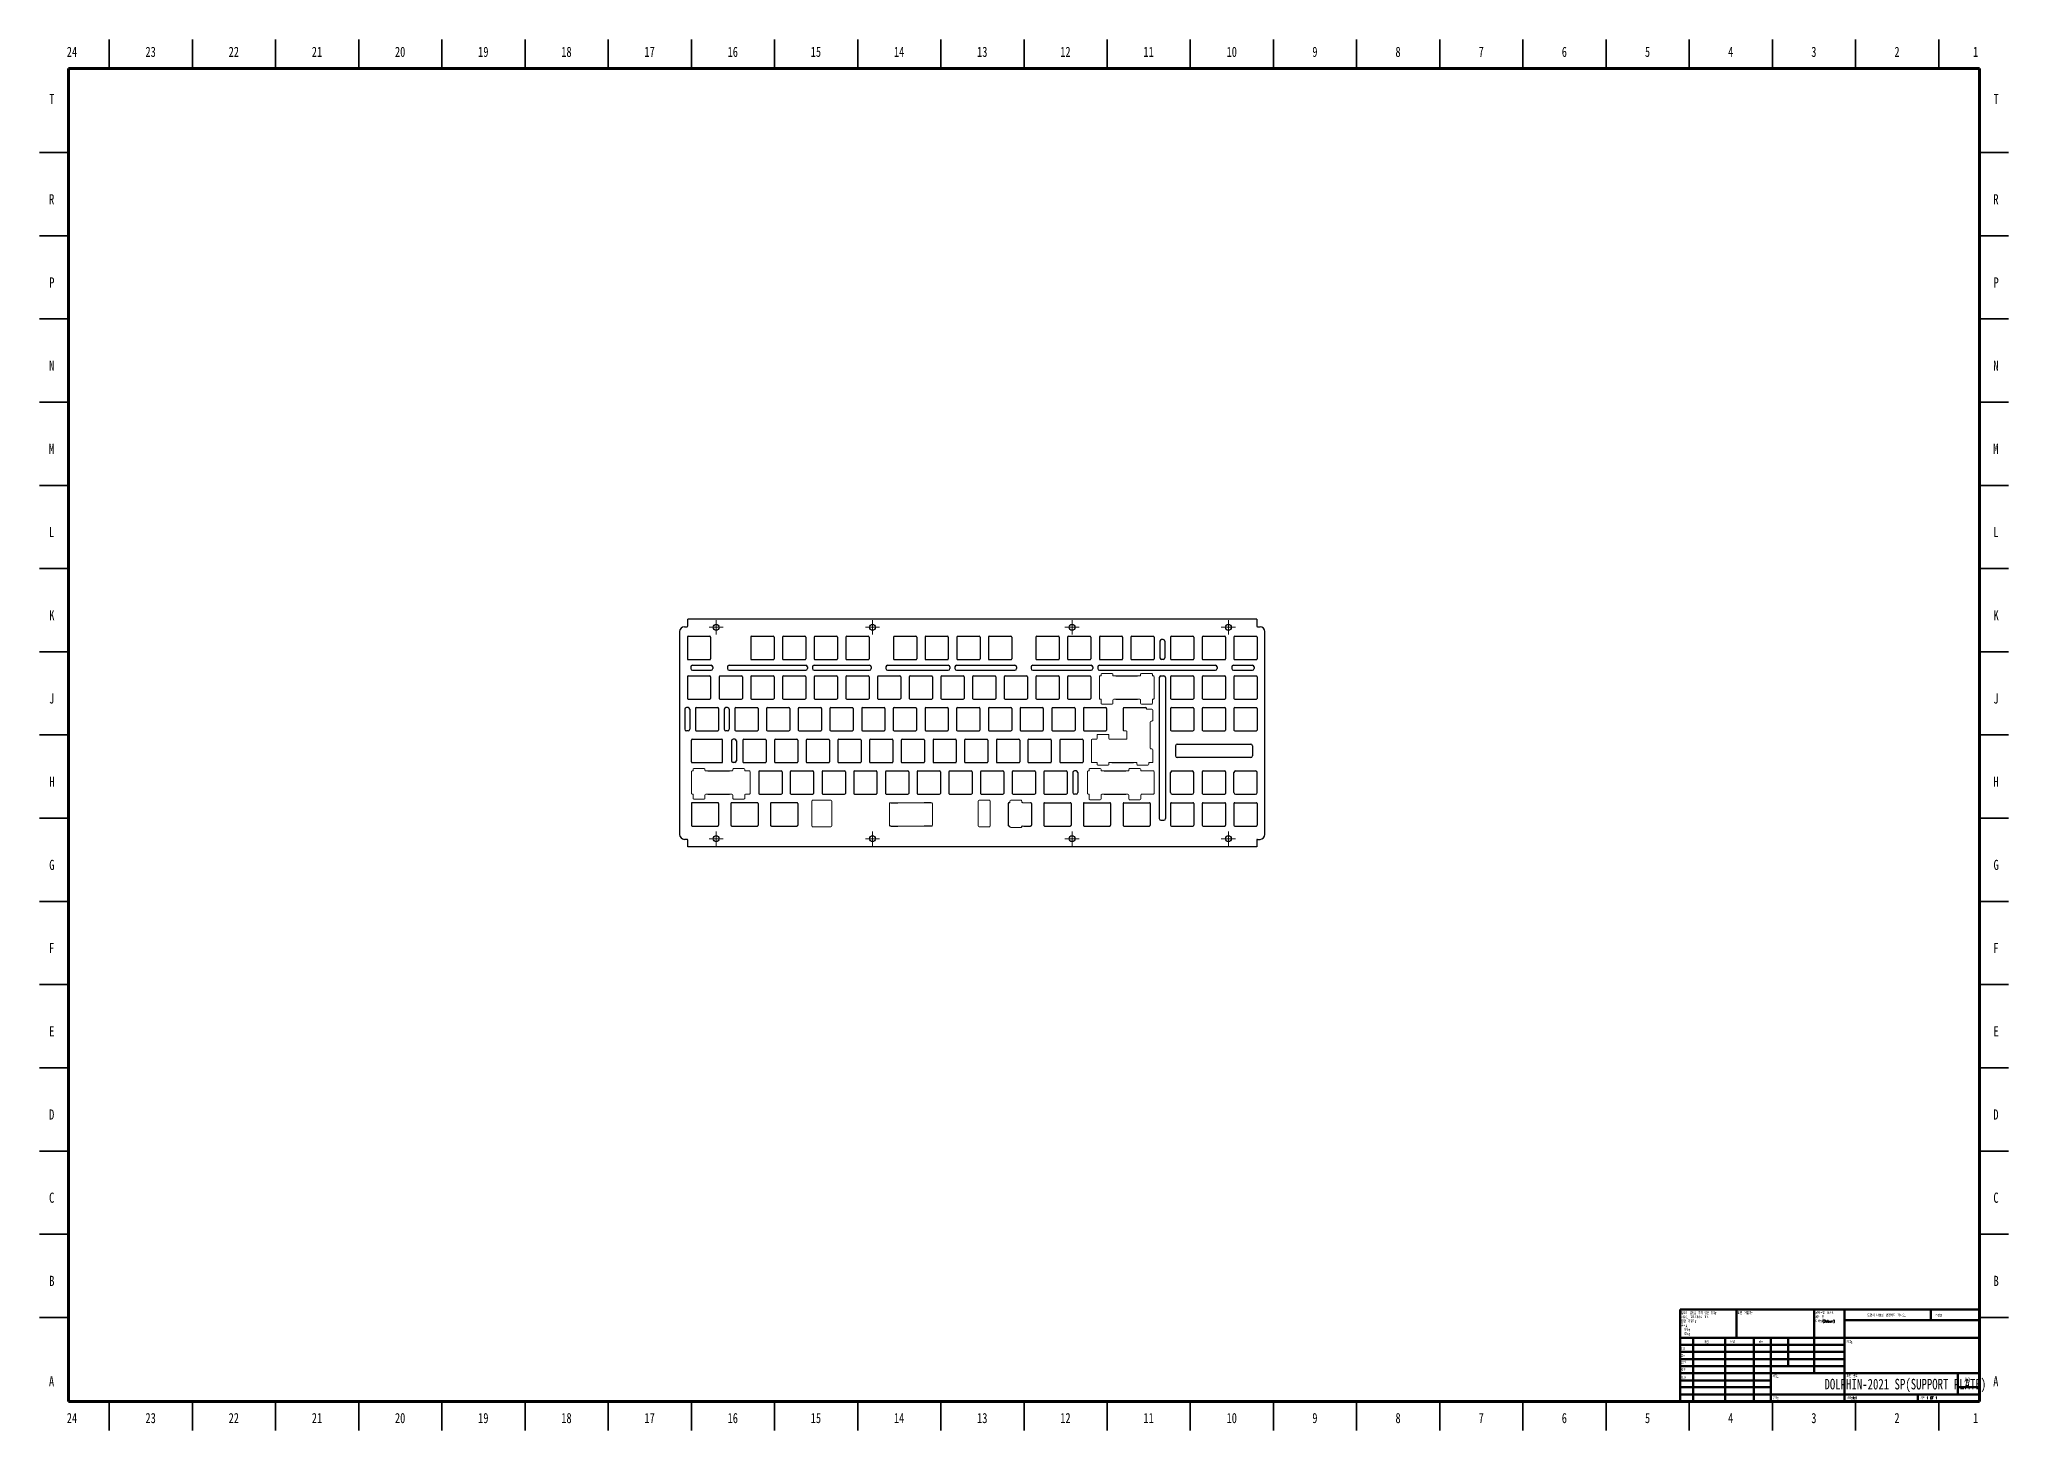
# Model space of a CAD drawing. Header units: millimetres. Extents: x 2 to 1186, y 2 to 838.
import ezdxf

# ---------------------------------------------------------------- set-up
doc = ezdxf.new("R2010")
doc.units = ezdxf.units.MM
doc.styles.add('SLDTEXTSTYLE0', font='TXT', dxfattribs={"width": 0.75})
doc.styles.add('SLDTEXTSTYLE1', font='TXT', dxfattribs={"width": 0.75, "bigfont": 'bigfont'})
doc.styles.add('SLDTEXTSTYLE2', font='TXT', dxfattribs={"width": 0.691176, "bigfont": 'bigfont'})
doc.styles.add('SLDTEXTSTYLE3', font='TXT', dxfattribs={"width": 0.6875, "bigfont": 'bigfont'})
doc.styles.add('SLDTEXTSTYLE4', font='TXT', dxfattribs={"width": 0.7, "bigfont": 'bigfont'})
doc.styles.add('SLDTEXTSTYLE5', font='TXT', dxfattribs={"width": 0.666667, "bigfont": 'bigfont'})

msp = doc.modelspace()

# ---------------------------------------------------------------- texts
at = {"color": 7, "linetype": 'Continuous', "lineweight": 0}
for s, insert, char_height, attachment_point, style in [('24', (22.1, 834.1), 6.1, 2, 'SLDTEXTSTYLE0'), ('23', (69.4, 834.1), 6.1, 2, 'SLDTEXTSTYLE0'), ('22', (119.4, 834.1), 6.1, 2, 'SLDTEXTSTYLE0'), ('21', (169.4, 834.1), 6.1, 2, 'SLDTEXTSTYLE0'), ('20', (219.4, 834.1), 6.1, 2, 'SLDTEXTSTYLE0'), ('19', (269.4, 834.1), 6.1, 2, 'SLDTEXTSTYLE0'), ('18', (319.4, 834.1), 6.1, 2, 'SLDTEXTSTYLE0'), ('17', (369.4, 834.1), 6.1, 2, 'SLDTEXTSTYLE0'), ('16', (419.4, 834.1), 6.1, 2, 'SLDTEXTSTYLE0'), ('15', (469.4, 834.1), 6.1, 2, 'SLDTEXTSTYLE0'), ('14', (519.4, 834.1), 6.1, 2, 'SLDTEXTSTYLE0'), ('13', (569.4, 834.1), 6.1, 2, 'SLDTEXTSTYLE0'), ('12', (619.4, 834.1), 6.1, 2, 'SLDTEXTSTYLE0'), ('11', (669.4, 834.1), 6.1, 2, 'SLDTEXTSTYLE0'), ('10', (719.4, 834.1), 6.1, 2, 'SLDTEXTSTYLE0'), ('9', (769.4, 834.1), 6.1, 2, 'SLDTEXTSTYLE0'), ('8', (819.4, 834.1), 6.1, 2, 'SLDTEXTSTYLE0'), ('7', (869.4, 834.1), 6.1, 2, 'SLDTEXTSTYLE0'), ('6', (919.4, 834.1), 6.1, 2, 'SLDTEXTSTYLE0'), ('5', (969.4, 834.1), 6.1, 2, 'SLDTEXTSTYLE0'), ('4', (1019.4, 834.1), 6.1, 2, 'SLDTEXTSTYLE0'), ('3', (1069.4, 834.1), 6.1, 2, 'SLDTEXTSTYLE0'), ('2', (1119.4, 834.1), 6.1, 2, 'SLDTEXTSTYLE0'), ('1', (1166.7, 834.1), 6.1, 2, 'SLDTEXTSTYLE0'), ('T', (10, 805.7), 6.1, 2, 'SLDTEXTSTYLE0'), ('T', (1179, 805.7), 6.1, 2, 'SLDTEXTSTYLE0'), ('R', (9.9, 745.5), 6.1, 2, 'SLDTEXTSTYLE0'), ('R', (1178.9, 745.5), 6.1, 2, 'SLDTEXTSTYLE0'), ('P', (10, 695.5), 6.1, 2, 'SLDTEXTSTYLE0'), ('P', (1179, 695.5), 6.1, 2, 'SLDTEXTSTYLE0'), ('N', (9.9, 645.5), 6.1, 2, 'SLDTEXTSTYLE0'), ('N', (1178.9, 645.5), 6.1, 2, 'SLDTEXTSTYLE0'), ('M', (9.8, 595.5), 6.1, 2, 'SLDTEXTSTYLE0'), ('M', (1178.8, 595.5), 6.1, 2, 'SLDTEXTSTYLE0'), ('L', (9.9, 545.5), 6.1, 2, 'SLDTEXTSTYLE0'), ('L', (1178.9, 545.5), 6.1, 2, 'SLDTEXTSTYLE0'), ('K', (10, 495.5), 6.1, 2, 'SLDTEXTSTYLE0'), ('K', (1179, 495.5), 6.1, 2, 'SLDTEXTSTYLE0'), ('J', (9.9, 445.5), 6.1, 2, 'SLDTEXTSTYLE0'), ('J', (1178.9, 445.5), 6.1, 2, 'SLDTEXTSTYLE0'), ('H', (10, 395.5), 6.1, 2, 'SLDTEXTSTYLE0'), ('H', (1179, 395.5), 6.1, 2, 'SLDTEXTSTYLE0'), ('G', (10, 345.5), 6.1, 2, 'SLDTEXTSTYLE0'), ('G', (1179, 345.5), 6.1, 2, 'SLDTEXTSTYLE0'), ('F', (9.9, 295.5), 6.1, 2, 'SLDTEXTSTYLE0'), ('F', (1178.9, 295.5), 6.1, 2, 'SLDTEXTSTYLE0'), ('E', (10, 245.5), 6.1, 2, 'SLDTEXTSTYLE0'), ('E', (1179, 245.5), 6.1, 2, 'SLDTEXTSTYLE0'), ('D', (9.9, 195.5), 6.1, 2, 'SLDTEXTSTYLE0'), ('D', (1178.9, 195.5), 6.1, 2, 'SLDTEXTSTYLE0'), ('C', (9.9, 145.5), 6.1, 2, 'SLDTEXTSTYLE0'), ('C', (1178.9, 145.5), 6.1, 2, 'SLDTEXTSTYLE0'), ('B', (10, 95.5), 6.1, 2, 'SLDTEXTSTYLE0'), ('B', (1179, 95.5), 6.1, 2, 'SLDTEXTSTYLE0'), ('표면 거칠기:', (1023.4, 73.9), 1.5, 1, 'SLDTEXTSTYLE1'), ('도면의 배율을 변경하지 마시오.', (1101.6, 72.5), 1.5, 1, 'SLDTEXTSTYLE1'), ('수정본', (1142.3, 72.3), 1.5, 1, 'SLDTEXTSTYLE1'), ('작성', (989.2, 52.4), 1.5, 1, 'SLDTEXTSTYLE1'), ('검사', (989.4, 48.2), 1.5, 1, 'SLDTEXTSTYLE1'), ('이름', (1003.3, 56.5), 1.5, 1, 'SLDTEXTSTYLE1'), ('서명', (1019, 56.6), 1.5, 1, 'SLDTEXTSTYLE1'), ('날짜', (1036.2, 56.6), 1.5, 1, 'SLDTEXTSTYLE1'), ('제목:', (1089, 56.6), 1.5, 1, 'SLDTEXTSTYLE1'), ('승인', (989.4, 44.1), 1.5, 1, 'SLDTEXTSTYLE1'), ('제조', (989.5, 39.7), 1.5, 1, 'SLDTEXTSTYLE1'), ('재질:', (1044.6, 36), 1.5, 1, 'SLDTEXTSTYLE1'), ('도면 번호', (1089.1, 36), 1.5, 1, 'SLDTEXTSTYLE4'), ('A', (9.8, 35.2), 6.1, 2, 'SLDTEXTSTYLE0'), ('Q.A', (989.7, 35.3), 1.5, 1, 'SLDTEXTSTYLE0'), ('DOLPHIN-2021 SP(SUPPORT PLATE)', (1124.4, 33.6), 6.35, 2, 'SLDTEXTSTYLE0'), ('A3', (1159.9, 34.4), 2.91, 1, 'SLDTEXTSTYLE0'), ('A', (1178.8, 35.2), 6.1, 2, 'SLDTEXTSTYLE0'), ('24', (22.1, 13.1), 6.1, 2, 'SLDTEXTSTYLE0'), ('23', (69.4, 13.1), 6.1, 2, 'SLDTEXTSTYLE0'), ('22', (119.4, 13.1), 6.1, 2, 'SLDTEXTSTYLE0'), ('21', (169.4, 13.1), 6.1, 2, 'SLDTEXTSTYLE0'), ('20', (219.4, 13.1), 6.1, 2, 'SLDTEXTSTYLE0'), ('19', (269.4, 13.1), 6.1, 2, 'SLDTEXTSTYLE0'), ('18', (319.4, 13.1), 6.1, 2, 'SLDTEXTSTYLE0'), ('17', (369.4, 13.1), 6.1, 2, 'SLDTEXTSTYLE0'), ('16', (419.4, 13.1), 6.1, 2, 'SLDTEXTSTYLE0'), ('15', (469.4, 13.1), 6.1, 2, 'SLDTEXTSTYLE0'), ('14', (519.4, 13.1), 6.1, 2, 'SLDTEXTSTYLE0'), ('13', (569.4, 13.1), 6.1, 2, 'SLDTEXTSTYLE0'), ('12', (619.4, 13.1), 6.1, 2, 'SLDTEXTSTYLE0'), ('11', (669.4, 13.1), 6.1, 2, 'SLDTEXTSTYLE0'), ('10', (719.4, 13.1), 6.1, 2, 'SLDTEXTSTYLE0'), ('9', (769.4, 13.1), 6.1, 2, 'SLDTEXTSTYLE0'), ('8', (819.4, 13.1), 6.1, 2, 'SLDTEXTSTYLE0'), ('7', (869.4, 13.1), 6.1, 2, 'SLDTEXTSTYLE0'), ('6', (919.4, 13.1), 6.1, 2, 'SLDTEXTSTYLE0'), ('5', (969.4, 13.1), 6.1, 2, 'SLDTEXTSTYLE0'), ('4', (1019.4, 13.1), 6.1, 2, 'SLDTEXTSTYLE0'), ('무게:', (1044.6, 22.9), 1.5, 1, 'SLDTEXTSTYLE1'), ('3', (1069.4, 13.1), 6.1, 2, 'SLDTEXTSTYLE0'), ('배율:1:1', (1089.1, 22.9), 1.5, 1, 'SLDTEXTSTYLE1'), ('2', (1119.4, 13.1), 6.1, 2, 'SLDTEXTSTYLE0'), ('시트 1 OF 1', (1133.5, 22.9), 1.5, 1, 'SLDTEXTSTYLE5'), ('1', (1166.7, 13.1), 6.1, 2, 'SLDTEXTSTYLE0')]:
    msp.add_mtext(s, dxfattribs=dict(at, insert=insert, char_height=char_height, attachment_point=attachment_point, style=style))

# ---------------------------------------------------------------- blocks, each defined once
blk = doc.blocks.new('SW_NOTE_0')
at = {"color": 0, "linetype": 'Continuous', "lineweight": 0, "char_height": 1.5, "attachment_point": 1}
for s, insert, style in [('별도의 설정을 하지 않은 경우:', (0, 1.9), 'SLDTEXTSTYLE2'), ('치수는 밀리미터로 표시', (0, -0.6), 'SLDTEXTSTYLE1'), ('표면 거칠기:', (0, -3.1), 'SLDTEXTSTYLE1'), ('공차:', (0, -5.6), 'SLDTEXTSTYLE1'), ('각도:', (1.7, -10.6), 'SLDTEXTSTYLE1'), ('선형:', (1.7, -8.1), 'SLDTEXTSTYLE1')]:
    blk.add_mtext(s, dxfattribs=dict(at, insert=insert, style=style))
blk = doc.blocks.new('SW_NOTE_0_1')
at = {"color": 0, "linetype": 'Continuous', "lineweight": 0, "char_height": 1.5, "attachment_point": 1}
for s, insert, style in [('날카로운 모서리', (0, 1.9), 'SLDTEXTSTYLE1'), ('제거 및', (0, -0.6), 'SLDTEXTSTYLE3'), ('디버링(Deburr)', (0, -3.1), 'SLDTEXTSTYLE1')]:
    blk.add_mtext(s, dxfattribs=dict(at, insert=insert, style=style))
blk = doc.blocks.new('SW_CENTERMARKSYMBOL_0')
at = {"color": 0, "linetype": 'Continuous', "lineweight": 18}
for p, q in [((-2.54, 0), (-4.29, 0)), ((0, 0), (-2.54, 0)), ((0, 2.54), (0, 4.29)), ((0, 0), (0, 2.54)), ((0, 0), (0, -2.54)), ((0, 0), (2.54, 0)), ((2.54, 0), (4.29, 0)), ((0, -2.54), (0, -4.29))]:
    blk.add_line(p, q, dxfattribs=at)
blk = doc.blocks.new('SW_CENTERMARKSYMBOL_1')
at = {"color": 0, "linetype": 'Continuous', "lineweight": 18}
for p, q in [((-2.54, 0), (-4.29, 0)), ((0, 0), (-2.54, 0)), ((0, 2.54), (0, 4.29)), ((0, 0), (0, 2.54)), ((0, 0), (0, -2.54)), ((0, 0), (2.54, 0)), ((2.54, 0), (4.29, 0)), ((0, -2.54), (0, -4.29))]:
    blk.add_line(p, q, dxfattribs=at)
blk = doc.blocks.new('SW_CENTERMARKSYMBOL_2')
at = {"color": 0, "linetype": 'Continuous', "lineweight": 18}
for p, q in [((-2.54, 0), (-4.29, 0)), ((0, 0), (-2.54, 0)), ((0, 2.54), (0, 4.29)), ((0, 0), (0, 2.54)), ((0, 0), (0, -2.54)), ((0, 0), (2.54, 0)), ((2.54, 0), (4.29, 0)), ((0, -2.54), (0, -4.29))]:
    blk.add_line(p, q, dxfattribs=at)
blk = doc.blocks.new('SW_CENTERMARKSYMBOL_3')
at = {"color": 0, "linetype": 'Continuous', "lineweight": 18}
for p, q in [((-2.54, 0), (-4.29, 0)), ((0, 0), (-2.54, 0)), ((0, 2.54), (0, 4.29)), ((0, 0), (0, 2.54)), ((0, 0), (0, -2.54)), ((0, 0), (2.54, 0)), ((2.54, 0), (4.29, 0)), ((0, -2.54), (0, -4.29))]:
    blk.add_line(p, q, dxfattribs=at)
blk = doc.blocks.new('SW_CENTERMARKSYMBOL_4')
at = {"color": 0, "linetype": 'Continuous', "lineweight": 18}
for p, q in [((-2.54, 0), (-4.29, 0)), ((0, 0), (-2.54, 0)), ((0, 2.54), (0, 4.29)), ((0, 0), (0, 2.54)), ((0, 0), (0, -2.54)), ((0, 0), (2.54, 0)), ((2.54, 0), (4.29, 0)), ((0, -2.54), (0, -4.29))]:
    blk.add_line(p, q, dxfattribs=at)
blk = doc.blocks.new('SW_CENTERMARKSYMBOL_5')
at = {"color": 0, "linetype": 'Continuous', "lineweight": 18}
for p, q in [((-2.54, 0), (-4.29, 0)), ((0, 0), (-2.54, 0)), ((0, 2.54), (0, 4.29)), ((0, 0), (0, 2.54)), ((0, 0), (0, -2.54)), ((0, 0), (2.54, 0)), ((2.54, 0), (4.29, 0)), ((0, -2.54), (0, -4.29))]:
    blk.add_line(p, q, dxfattribs=at)
blk = doc.blocks.new('SW_CENTERMARKSYMBOL_6')
at = {"color": 0, "linetype": 'Continuous', "lineweight": 18}
for p, q in [((-2.54, 0), (-4.29, 0)), ((0, 0), (-2.54, 0)), ((0, 2.54), (0, 4.29)), ((0, 0), (0, 2.54)), ((0, 0), (0, -2.54)), ((0, 0), (2.54, 0)), ((2.54, 0), (4.29, 0)), ((0, -2.54), (0, -4.29))]:
    blk.add_line(p, q, dxfattribs=at)
blk = doc.blocks.new('SW_CENTERMARKSYMBOL_7')
at = {"color": 0, "linetype": 'Continuous', "lineweight": 18}
for p, q in [((-2.54, 0), (-4.29, 0)), ((0, 0), (-2.54, 0)), ((0, 2.54), (0, 4.29)), ((0, 0), (0, 2.54)), ((0, 0), (0, -2.54)), ((0, 0), (2.54, 0)), ((2.54, 0), (4.29, 0)), ((0, -2.54), (0, -4.29))]:
    blk.add_line(p, q, dxfattribs=at)

# ---------------------------------------------------------------- linework, layer by layer
at = {"color": 7, "linetype": 'Continuous', "lineweight": 35}
for p, q in [((44.5, 821), (44.5, 838.5)), ((94.5, 821), (94.5, 838.5)), ((144.5, 821), (144.5, 838.5)), ((194.5, 821), (194.5, 838.5)), ((244.5, 821), (244.5, 838.5)), ((294.5, 821), (294.5, 838.5)), ((344.5, 821), (344.5, 838.5)), ((394.5, 821), (394.5, 838.5)), ((444.5, 821), (444.5, 838.5)), ((494.5, 821), (494.5, 838.5)), ((544.5, 821), (544.5, 838.5)), ((594.5, 838.5), (594.5, 821)), ((594.5, 821), (594.5, 838.5)), ((644.5, 821), (644.5, 838.5)), ((694.5, 821), (694.5, 838.5)), ((744.5, 821), (744.5, 838.5)), ((794.5, 821), (794.5, 838.5)), ((844.5, 821), (844.5, 838.5)), ((894.5, 821), (894.5, 838.5)), ((944.5, 821), (944.5, 838.5)), ((994.5, 821), (994.5, 838.5)), ((1044.5, 821), (1044.5, 838.5)), ((1094.5, 821), (1094.5, 838.5)), ((1144.5, 821), (1144.5, 838.5)), ((20, 770.5), (2.5, 770.5)), ((1169, 770.5), (1186.5, 770.5)), ((20, 720.5), (2.5, 720.5)), ((1169, 720.5), (1186.5, 720.5)), ((20, 670.5), (2.5, 670.5)), ((1169, 670.5), (1186.5, 670.5)), ((20, 620.5), (2.5, 620.5)), ((1169, 620.5), (1186.5, 620.5)), ((20, 570.5), (2.5, 570.5)), ((1169, 570.5), (1186.5, 570.5)), ((20, 520.5), (2.5, 520.5)), ((1169, 520.5), (1186.5, 520.5)), ((20, 470.5), (2.5, 470.5)), ((1169, 470.5), (1186.5, 470.5)), ((2.5, 420.5), (20, 420.5)), ((20, 420.5), (2.5, 420.5)), ((1186.5, 420.5), (1169, 420.5)), ((1169, 420.5), (1186.5, 420.5)), ((20, 370.5), (2.5, 370.5)), ((1169, 370.5), (1186.5, 370.5)), ((20, 320.5), (2.5, 320.5)), ((1169, 320.5), (1186.5, 320.5)), ((20, 270.5), (2.5, 270.5)), ((1169, 270.5), (1186.5, 270.5)), ((20, 220.5), (2.5, 220.5)), ((1169, 220.5), (1186.5, 220.5)), ((20, 170.5), (2.5, 170.5)), ((1169, 170.5), (1186.5, 170.5)), ((20, 120.5), (2.5, 120.5)), ((1169, 120.5), (1186.5, 120.5)), ((20, 70.5), (2.5, 70.5)), ((1169, 70.5), (1186.5, 70.5)), ((44.5, 20), (44.5, 2.5)), ((94.5, 20), (94.5, 2.5)), ((144.5, 20), (144.5, 2.5)), ((194.5, 20), (194.5, 2.5)), ((244.5, 20), (244.5, 2.5)), ((294.5, 20), (294.5, 2.5)), ((344.5, 20), (344.5, 2.5)), ((394.5, 20), (394.5, 2.5)), ((444.5, 20), (444.5, 2.5)), ((494.5, 20), (494.5, 2.5)), ((544.5, 20), (544.5, 2.5)), ((594.5, 2.5), (594.5, 20)), ((594.5, 20), (594.5, 2.5)), ((644.5, 20), (644.5, 2.5)), ((694.5, 20), (694.5, 2.5)), ((744.5, 20), (744.5, 2.5)), ((794.5, 20), (794.5, 2.5)), ((844.5, 20), (844.5, 2.5)), ((894.5, 20), (894.5, 2.5)), ((944.5, 20), (944.5, 2.5)), ((994.5, 20), (994.5, 2.5)), ((1044.5, 20), (1044.5, 2.5)), ((1094.5, 20), (1094.5, 2.5)), ((1144.5, 20), (1144.5, 2.5))]:
    msp.add_line(p, q, dxfattribs=at)
at = {"color": 7, "linetype": 'Continuous', "lineweight": 70}
for p, q in [((20, 20), (20, 821)), ((20, 821), (1169, 821)), ((1169, 821), (1169, 20)), ((1169, 20), (20, 20))]:
    msp.add_line(p, q, dxfattribs=at)
at = {"color": 6, "linetype": 'Continuous', "lineweight": 25}
for p, q in [((390.4, 485.6), (391.9, 485.6)), ((392.4, 486.1), (392.4, 490.2)), ((734.4, 490.2), (392.4, 490.2)), ((734.4, 490.2), (734.4, 486.1)), ((734.9, 485.6), (736.4, 485.6)), ((387.4, 482.6), (387.4, 360.8)), ((392.1, 479.3), (392.1, 466.3)), ((392.6, 479.8), (405.6, 479.8)), ((406.1, 479.3), (406.1, 466.3)), ((430.2, 479.3), (430.2, 466.3)), ((430.7, 479.8), (443.7, 479.8)), ((444.2, 479.3), (444.2, 466.3)), ((449.3, 479.3), (449.3, 466.3)), ((449.8, 479.8), (462.8, 479.8)), ((463.3, 479.3), (463.3, 466.3)), ((468.3, 479.3), (468.3, 466.3)), ((468.8, 479.8), (481.8, 479.8)), ((482.3, 479.3), (482.3, 466.3)), ((487.4, 479.3), (487.4, 466.3)), ((487.9, 479.8), (500.9, 479.8)), ((501.4, 479.3), (501.4, 466.3)), ((516, 479.3), (516, 466.3)), ((516.5, 479.8), (529.5, 479.8)), ((530, 479.3), (530, 466.3)), ((535, 479.3), (535, 466.3)), ((535.5, 479.8), (548.5, 479.8)), ((549, 479.3), (549, 466.3)), ((554.1, 479.3), (554.1, 466.3)), ((554.6, 479.8), (567.6, 479.8)), ((568.1, 479.3), (568.1, 466.3)), ((573.1, 479.3), (573.1, 466.3)), ((573.6, 479.8), (586.6, 479.8)), ((587.1, 479.3), (587.1, 466.3)), ((601.7, 479.3), (601.7, 466.3)), ((602.2, 479.8), (615.2, 479.8)), ((615.7, 479.3), (615.7, 466.3)), ((620.7, 479.3), (620.7, 466.3)), ((621.2, 479.8), (634.2, 479.8)), ((634.7, 479.3), (634.7, 466.3)), ((639.8, 479.3), (639.8, 466.3)), ((640.3, 479.8), (653.3, 479.8)), ((653.8, 479.3), (653.8, 466.3)), ((658.8, 479.3), (658.8, 466.3)), ((659.3, 479.8), (672.3, 479.8)), ((672.8, 479.3), (672.8, 466.3)), ((676.2, 476.8), (676.2, 466.9)), ((678.2, 477.8), (677.2, 477.8)), ((679.2, 476.8), (679.2, 466.9)), ((682.6, 479.3), (682.6, 466.3)), ((683.1, 479.8), (696.1, 479.8)), ((696.6, 479.3), (696.6, 466.3)), ((701.7, 479.3), (701.7, 466.3)), ((702.2, 479.8), (715.2, 479.8)), ((715.7, 479.3), (715.7, 466.3)), ((720.7, 479.3), (720.7, 466.3)), ((721.2, 479.8), (734.2, 479.8)), ((734.7, 479.3), (734.7, 466.3)), ((739.4, 360.8), (739.4, 482.6)), ((392.6, 465.8), (405.6, 465.8)), ((395.1, 462.4), (406.4, 462.4)), ((417.2, 462.4), (463.3, 462.4)), ((430.7, 465.8), (443.7, 465.8)), ((449.8, 465.8), (462.8, 465.8)), ((468.3, 462.4), (501.7, 462.4)), ((468.8, 465.8), (481.8, 465.8)), ((487.9, 465.8), (500.9, 465.8)), ((512.5, 462.4), (549, 462.4)), ((516.5, 465.8), (529.5, 465.8)), ((535.5, 465.8), (548.5, 465.8)), ((554, 462.4), (589, 462.4)), ((554.6, 465.8), (567.6, 465.8)), ((573.6, 465.8), (586.6, 465.8)), ((599.8, 462.4), (634.8, 462.4)), ((602.2, 465.8), (615.2, 465.8)), ((621.2, 465.8), (634.2, 465.8)), ((639.8, 462.4), (709.6, 462.4)), ((640.3, 465.8), (653.3, 465.8)), ((659.3, 465.8), (672.3, 465.8)), ((678.2, 465.9), (677.2, 465.9)), ((683.1, 465.8), (696.1, 465.8)), ((702.2, 465.8), (715.2, 465.8)), ((720.4, 462.4), (731.8, 462.4)), ((721.2, 465.8), (734.2, 465.8)), ((392.1, 455.5), (392.1, 442.5)), ((392.6, 456), (405.6, 456)), ((394.1, 461.4), (394.1, 460.4)), ((395.1, 459.4), (406.4, 459.4)), ((406.1, 455.5), (406.1, 442.5)), ((407.4, 461.4), (407.4, 460.4)), ((411.2, 455.5), (411.2, 442.5)), ((411.7, 456), (424.7, 456)), ((416.2, 461.4), (416.2, 460.4)), ((417.2, 459.4), (463.3, 459.4)), ((425.2, 455.5), (425.2, 442.5)), ((430.2, 455.5), (430.2, 442.5)), ((430.7, 456), (443.7, 456)), ((444.2, 455.5), (444.2, 442.5)), ((449.3, 455.5), (449.3, 442.5)), ((449.8, 456), (462.8, 456)), ((463.3, 455.5), (463.3, 442.5)), ((464.3, 461.4), (464.3, 460.4)), ((467.3, 461.4), (467.3, 460.4)), ((468.3, 459.4), (501.7, 459.4)), ((468.3, 455.5), (468.3, 442.5)), ((468.8, 456), (481.8, 456)), ((482.3, 455.5), (482.3, 442.5)), ((487.4, 455.5), (487.4, 442.5)), ((487.9, 456), (500.9, 456)), ((501.4, 455.5), (501.4, 442.5)), ((502.7, 461.4), (502.7, 460.4)), ((506.4, 455.5), (506.4, 442.5)), ((506.9, 456), (519.9, 456)), ((511.5, 461.4), (511.5, 460.4)), ((512.5, 459.4), (549, 459.4)), ((520.4, 455.5), (520.4, 442.5)), ((525.5, 455.5), (525.5, 442.5)), ((526, 456), (539, 456)), ((539.5, 455.5), (539.5, 442.5)), ((544.5, 455.5), (544.5, 442.5)), ((545, 456), (558, 456)), ((550, 461.4), (550, 460.4)), ((553, 461.4), (553, 460.4)), ((554, 459.4), (589, 459.4)), ((558.5, 455.5), (558.5, 442.5)), ((563.6, 455.5), (563.6, 442.5)), ((564.1, 456), (577.1, 456)), ((577.6, 455.5), (577.6, 442.5)), ((582.6, 455.5), (582.6, 442.5)), ((583.1, 456), (596.1, 456)), ((590, 461.4), (590, 460.4)), ((596.6, 455.5), (596.6, 442.5)), ((598.8, 461.4), (598.8, 460.4)), ((599.8, 459.4), (634.8, 459.4)), ((601.7, 455.5), (601.7, 442.5)), ((602.2, 456), (615.2, 456)), ((615.7, 455.5), (615.7, 442.5)), ((620.7, 455.5), (620.7, 442.5)), ((621.2, 456), (634.2, 456)), ((634.7, 455.5), (634.7, 442.5)), ((635.8, 461.4), (635.8, 460.4)), ((638.8, 461.4), (638.8, 460.4)), ((639.8, 459.4), (709.6, 459.4)), ((649.8, 456), (662.8, 456)), ((675.8, 455), (675.8, 370.3)), ((676.8, 456), (678.6, 456)), ((679.6, 455), (679.6, 370.3)), ((682.6, 455.5), (682.6, 442.5)), ((683.1, 456), (696.1, 456)), ((696.6, 455.5), (696.6, 442.5)), ((701.7, 455.5), (701.7, 442.5)), ((702.2, 456), (715.2, 456)), ((710.6, 461.4), (710.6, 460.4)), ((715.7, 455.5), (715.7, 442.5)), ((719.4, 461.4), (719.4, 460.4)), ((720.4, 459.4), (731.8, 459.4)), ((720.7, 455.5), (720.7, 442.5)), ((721.2, 456), (734.2, 456)), ((732.8, 461.4), (732.8, 460.4)), ((734.7, 455.5), (734.7, 442.5)), ((392.6, 442), (405.6, 442)), ((411.7, 442), (424.7, 442)), ((430.7, 442), (443.7, 442)), ((449.8, 442), (462.8, 442)), ((468.8, 442), (481.8, 442)), ((487.9, 442), (500.9, 442)), ((506.9, 442), (519.9, 442)), ((526, 442), (539, 442)), ((545, 442), (558, 442)), ((564.1, 442), (577.1, 442)), ((583.1, 442), (596.1, 442)), ((602.2, 442), (615.2, 442)), ((621.2, 442), (634.2, 442)), ((649.8, 442), (662.8, 442)), ((683.1, 442), (696.1, 442)), ((702.2, 442), (715.2, 442)), ((721.2, 442), (734.2, 442)), ((390.5, 436), (390.5, 424)), ((392.5, 437), (391.5, 437)), ((393.5, 436), (393.5, 424)), ((396.9, 436.5), (396.9, 423.5)), ((397.4, 437), (410.4, 437)), ((410.9, 436.5), (410.9, 423.5)), ((414.3, 436), (414.3, 424)), ((416.3, 437), (415.3, 437)), ((417.3, 436), (417.3, 424)), ((420.7, 436.5), (420.7, 423.5)), ((421.2, 437), (434.2, 437)), ((434.7, 436.5), (434.7, 423.5)), ((439.7, 436.5), (439.7, 423.5)), ((440.2, 437), (453.2, 437)), ((453.7, 436.5), (453.7, 423.5)), ((458.8, 436.5), (458.8, 423.5)), ((459.3, 437), (472.3, 437)), ((472.8, 436.5), (472.8, 423.5)), ((477.8, 436.5), (477.8, 423.5)), ((478.3, 437), (491.3, 437)), ((491.8, 436.5), (491.8, 423.5)), ((496.9, 436.5), (496.9, 423.5)), ((497.4, 437), (510.4, 437)), ((510.9, 436.5), (510.9, 423.5)), ((515.9, 436.5), (515.9, 423.5)), ((516.4, 437), (529.4, 437)), ((529.9, 436.5), (529.9, 423.5)), ((535, 436.5), (535, 423.5)), ((535.5, 437), (548.5, 437)), ((549, 436.5), (549, 423.5)), ((554, 436.5), (554, 423.5)), ((554.5, 437), (567.5, 437)), ((568, 436.5), (568, 423.5)), ((573.1, 436.5), (573.1, 423.5)), ((573.6, 437), (586.6, 437)), ((587.1, 436.5), (587.1, 423.5)), ((592.1, 436.5), (592.1, 423.5)), ((592.6, 437), (605.6, 437)), ((606.1, 436.5), (606.1, 423.5)), ((611.2, 436.5), (611.2, 423.5)), ((611.7, 437), (624.7, 437)), ((625.2, 436.5), (625.2, 423.5)), ((630.2, 436.5), (630.2, 423.5)), ((630.7, 437), (643.7, 437)), ((644.2, 436.5), (644.2, 423.5)), ((654.1, 436.5), (654.1, 423.5)), ((654.6, 437), (667.6, 437)), ((682.6, 436.5), (682.6, 423.5)), ((683.1, 437), (696.1, 437)), ((696.6, 436.5), (696.6, 423.5)), ((701.7, 436.5), (701.7, 423.5)), ((702.2, 437), (715.2, 437)), ((715.7, 436.5), (715.7, 423.5)), ((720.7, 436.5), (720.7, 423.5)), ((721.2, 437), (734.2, 437)), ((734.7, 436.5), (734.7, 423.5)), ((392.5, 423), (391.5, 423)), ((394.5, 404.4), (394.5, 417.4)), ((395, 417.9), (412.8, 417.9)), ((397.4, 423), (410.4, 423)), ((413.3, 404.4), (413.3, 417.4)), ((416.3, 423), (415.3, 423)), ((418.6, 416.9), (418.6, 405)), ((420.6, 417.9), (419.6, 417.9)), ((421.2, 423), (434.2, 423)), ((421.6, 416.9), (421.6, 405)), ((425.5, 417.4), (425.5, 404.4)), ((426, 417.9), (439, 417.9)), ((439.5, 417.4), (439.5, 404.4)), ((440.2, 423), (453.2, 423)), ((444.5, 417.4), (444.5, 404.4)), ((445, 417.9), (458, 417.9)), ((458.5, 417.4), (458.5, 404.4)), ((459.3, 423), (472.3, 423)), ((463.6, 417.4), (463.6, 404.4)), ((464.1, 417.9), (477.1, 417.9)), ((477.6, 417.4), (477.6, 404.4)), ((478.3, 423), (491.3, 423)), ((482.6, 417.4), (482.6, 404.4)), ((483.1, 417.9), (496.1, 417.9)), ((496.6, 417.4), (496.6, 404.4)), ((497.4, 423), (510.4, 423)), ((501.7, 417.4), (501.7, 404.4)), ((502.2, 417.9), (515.2, 417.9)), ((515.7, 417.4), (515.7, 404.4)), ((516.4, 423), (529.4, 423)), ((520.7, 417.4), (520.7, 404.4)), ((521.2, 417.9), (534.2, 417.9)), ((534.7, 417.4), (534.7, 404.4)), ((535.5, 423), (548.5, 423)), ((539.8, 417.4), (539.8, 404.4)), ((540.3, 417.9), (553.3, 417.9)), ((553.8, 417.4), (553.8, 404.4)), ((554.5, 423), (567.5, 423)), ((558.8, 417.4), (558.8, 404.4)), ((559.3, 417.9), (572.3, 417.9)), ((572.8, 417.4), (572.8, 404.4)), ((573.6, 423), (586.6, 423)), ((577.9, 417.4), (577.9, 404.4)), ((578.4, 417.9), (591.4, 417.9)), ((591.9, 417.4), (591.9, 404.4)), ((592.6, 423), (605.6, 423)), ((596.9, 417.4), (596.9, 404.4)), ((597.4, 417.9), (610.4, 417.9)), ((610.9, 417.4), (610.9, 404.4)), ((611.7, 423), (624.7, 423)), ((616, 417.4), (616, 404.4)), ((616.5, 417.9), (629.5, 417.9)), ((630, 417.4), (630, 404.4)), ((630.7, 423), (643.7, 423)), ((683.1, 423), (696.1, 423)), ((686.6, 415), (730.8, 415)), ((702.2, 423), (715.2, 423)), ((721.2, 423), (734.2, 423)), ((395, 403.9), (412.8, 403.9)), ((420.6, 404), (419.6, 404)), ((426, 403.9), (439, 403.9)), ((445, 403.9), (458, 403.9)), ((464.1, 403.9), (477.1, 403.9)), ((483.1, 403.9), (496.1, 403.9)), ((502.2, 403.9), (515.2, 403.9)), ((521.2, 403.9), (534.2, 403.9)), ((540.3, 403.9), (553.3, 403.9)), ((559.3, 403.9), (572.3, 403.9)), ((578.4, 403.9), (591.4, 403.9)), ((597.4, 403.9), (610.4, 403.9)), ((616.5, 403.9), (629.5, 403.9)), ((647.4, 403.9), (660.4, 403.9)), ((685.6, 414), (685.6, 407.9)), ((730.8, 406.9), (686.6, 406.9)), ((731.8, 414), (731.8, 407.9)), ((404.5, 398.9), (417.5, 398.9)), ((435, 398.4), (435, 385.4)), ((435.5, 398.9), (448.5, 398.9)), ((449, 398.4), (449, 385.4)), ((454, 398.4), (454, 385.4)), ((454.5, 398.9), (467.5, 398.9)), ((468, 398.4), (468, 385.4)), ((473.1, 398.4), (473.1, 385.4)), ((473.6, 398.9), (486.6, 398.9)), ((487.1, 398.4), (487.1, 385.4)), ((492.1, 398.4), (492.1, 385.4)), ((492.6, 398.9), (505.6, 398.9)), ((506.1, 398.4), (506.1, 385.4)), ((511.2, 398.4), (511.2, 385.4)), ((511.7, 398.9), (524.7, 398.9)), ((525.2, 398.4), (525.2, 385.4)), ((530.2, 398.4), (530.2, 385.4)), ((530.7, 398.9), (543.7, 398.9)), ((544.2, 398.4), (544.2, 385.4)), ((549.3, 398.4), (549.3, 385.4)), ((549.8, 398.9), (562.8, 398.9)), ((563.3, 398.4), (563.3, 385.4)), ((568.3, 398.4), (568.3, 385.4)), ((568.8, 398.9), (581.8, 398.9)), ((582.3, 398.4), (582.3, 385.4)), ((587.4, 398.4), (587.4, 385.4)), ((587.9, 398.9), (600.9, 398.9)), ((601.4, 398.4), (601.4, 385.4)), ((606.4, 398.4), (606.4, 385.4)), ((606.9, 398.9), (619.9, 398.9)), ((620.4, 398.4), (620.4, 385.4)), ((623.8, 397.9), (623.8, 385.9)), ((625.8, 398.9), (624.8, 398.9)), ((626.8, 397.9), (626.8, 385.9)), ((642.7, 398.9), (655.7, 398.9)), ((682.6, 385.9), (682.6, 397.9)), ((683.6, 398.9), (695.6, 398.9)), ((696.6, 385.9), (696.6, 397.9)), ((701.7, 398.4), (701.7, 385.4)), ((702.2, 398.9), (715.2, 398.9)), ((715.7, 398.4), (715.7, 385.4)), ((720.7, 385.9), (720.7, 397.9)), ((721.7, 398.9), (733.7, 398.9)), ((734.7, 385.9), (734.7, 397.9)), ((394.5, 379.3), (394.5, 366.3)), ((410.4, 379.8), (395, 379.8)), ((404.5, 384.9), (417.5, 384.9)), ((410.9, 379.3), (410.9, 366.3)), ((418.3, 379.3), (418.3, 366.3)), ((434.2, 379.8), (418.8, 379.8)), ((434.7, 379.3), (434.7, 366.3)), ((435.5, 384.9), (448.5, 384.9)), ((442.1, 379.3), (442.1, 366.3)), ((458, 379.8), (442.6, 379.8)), ((454.5, 384.9), (467.5, 384.9)), ((458.5, 379.3), (458.5, 366.3)), ((473.6, 384.9), (486.6, 384.9)), ((492.6, 384.9), (505.6, 384.9)), ((511.7, 384.9), (524.7, 384.9)), ((530.7, 384.9), (543.7, 384.9)), ((549.8, 384.9), (562.8, 384.9)), ((568.8, 384.9), (581.8, 384.9)), ((585, 379.3), (585, 366.3)), ((587.9, 384.9), (600.9, 384.9)), ((599, 379.3), (599, 366.3)), ((606.4, 379.3), (606.4, 366.3)), ((606.9, 384.9), (619.9, 384.9)), ((606.9, 379.8), (622.3, 379.8)), ((622.8, 379.3), (622.8, 366.3)), ((625.8, 384.9), (624.8, 384.9)), ((630.2, 379.3), (630.2, 366.3)), ((630.7, 379.8), (646.1, 379.8)), ((642.7, 384.9), (655.7, 384.9)), ((646.6, 379.3), (646.6, 366.3)), ((654.1, 379.3), (654.1, 366.3)), ((654.6, 379.8), (669.9, 379.8)), ((670.4, 379.3), (670.4, 366.3)), ((682.6, 379.3), (682.6, 366.3)), ((683.1, 379.8), (696.1, 379.8)), ((683.6, 384.9), (695.6, 384.9)), ((696.6, 379.3), (696.6, 366.3)), ((701.7, 379.3), (701.7, 366.3)), ((702.2, 384.9), (715.2, 384.9)), ((702.2, 379.8), (715.2, 379.8)), ((715.7, 379.3), (715.7, 366.3)), ((720.7, 379.3), (720.7, 366.3)), ((721.2, 379.8), (734.2, 379.8)), ((721.7, 384.9), (733.7, 384.9)), ((734.7, 379.3), (734.7, 366.3)), ((676.8, 369.3), (678.6, 369.3)), ((391.9, 357.8), (390.4, 357.8)), ((392.4, 353.2), (392.4, 357.3)), ((395, 365.8), (410.4, 365.8)), ((418.8, 365.8), (434.2, 365.8)), ((442.6, 365.8), (458, 365.8)), ((606.9, 365.8), (622.3, 365.8)), ((630.7, 365.8), (646.1, 365.8)), ((654.6, 365.8), (669.9, 365.8)), ((683.1, 365.8), (696.1, 365.8)), ((702.2, 365.8), (715.2, 365.8)), ((721.2, 365.8), (734.2, 365.8)), ((734.4, 357.3), (734.4, 353.2)), ((734.9, 357.8), (736.4, 357.8)), ((734.4, 353.2), (392.4, 353.2))]:
    msp.add_line(p, q, dxfattribs=at)
at = {"color": 7, "linetype": 'Continuous', "lineweight": 15}
for p, q in [((639.8, 442.5), (639.8, 455.5)), ((640.3, 456), (640.8, 456)), ((640.8, 456), (640.8, 457)), ((641.3, 457.5), (647.5, 457.5)), ((648, 456), (648, 457)), ((648, 456), (664.6, 456)), ((664.6, 456), (664.6, 457)), ((665.1, 457.5), (671.3, 457.5)), ((671.8, 456), (671.8, 457)), ((671.8, 456), (672.3, 456)), ((672.8, 442.5), (672.8, 455.5)), ((640.3, 442), (640.8, 442)), ((640.8, 439.6), (640.8, 442)), ((641.3, 439.1), (647.5, 439.1)), ((648, 439.6), (648, 441.5)), ((648.5, 442), (664.1, 442)), ((664.6, 439.6), (664.6, 441.5)), ((665.1, 439.1), (671.3, 439.1)), ((671.8, 442), (672.3, 442)), ((671.8, 439.6), (671.8, 442)), ((654.1, 423.5), (654.1, 436.5)), ((654.6, 437), (667.6, 437)), ((668.1, 436), (668.1, 436.5)), ((668.1, 436), (671.4, 436)), ((670.4, 428.3), (670.4, 412.6)), ((670.9, 428.8), (671.4, 428.8)), ((671.9, 435.5), (671.9, 429.3)), ((394.5, 404.4), (394.5, 417.4)), ((395, 417.9), (412.8, 417.9)), ((413.3, 404.4), (413.3, 417.4)), ((635, 417.4), (635, 404.4)), ((637.9, 417.9), (635.5, 417.9)), ((638.4, 420.4), (638.4, 418.4)), ((645.1, 420.9), (638.9, 420.9)), ((645.6, 420.4), (645.6, 418.4)), ((655.9, 417.9), (646.1, 417.9)), ((654.6, 423), (655.9, 423)), ((656.4, 422.5), (656.4, 418.4)), ((395, 403.9), (412.8, 403.9)), ((638.4, 403.9), (635.5, 403.9)), ((638.4, 402.9), (638.4, 403.9)), ((662.3, 403.9), (645.6, 403.9)), ((645.6, 403.9), (645.6, 402.9)), ((662.3, 403.9), (662.3, 402.9)), ((669.5, 403.9), (671.4, 403.9)), ((669.5, 403.9), (669.5, 402.9)), ((670.9, 412.1), (671.4, 412.1)), ((671.9, 411.6), (671.9, 404.4)), ((394.5, 385.4), (394.5, 398.4)), ((395, 398.9), (395.5, 398.9)), ((395.5, 398.9), (395.5, 399.8)), ((396, 400.3), (402.2, 400.3)), ((402.7, 399.8), (402.7, 399.4)), ((403.2, 398.9), (418.9, 398.9)), ((419.4, 399.8), (419.4, 399.4)), ((419.9, 400.3), (426.1, 400.3)), ((426.6, 399.4), (426.6, 399.8)), ((427.1, 398.9), (429.4, 398.9)), ((429.9, 385.4), (429.9, 398.4)), ((632.6, 385.4), (632.6, 398.4)), ((633.1, 398.9), (633.6, 398.9)), ((633.6, 398.9), (633.6, 399.8)), ((634.1, 400.3), (640.3, 400.3)), ((645.1, 402.4), (638.9, 402.4)), ((640.8, 398.9), (640.8, 399.8)), ((640.8, 398.9), (657.5, 398.9)), ((657.5, 398.9), (657.5, 399.8)), ((658, 400.3), (664.2, 400.3)), ((669, 402.4), (662.8, 402.4)), ((664.7, 398.9), (664.7, 399.8)), ((672.3, 398.9), (664.7, 398.9)), ((672.8, 385.4), (672.8, 398.4)), ((394.5, 366.3), (394.5, 379.3)), ((395, 384.9), (395.5, 384.9)), ((395, 379.8), (410.4, 379.8)), ((395.5, 382.4), (395.5, 384.9)), ((396, 381.9), (402.2, 381.9)), ((402.7, 382.4), (402.7, 384.4)), ((403.2, 384.9), (418.9, 384.9)), ((410.9, 366.3), (410.9, 379.3)), ((418.3, 366.3), (418.3, 379.3)), ((418.8, 379.8), (434.2, 379.8)), ((419.4, 382.4), (419.4, 384.4)), ((419.9, 381.9), (426.1, 381.9)), ((426.6, 382.4), (426.6, 384.4)), ((427.1, 384.9), (429.4, 384.9)), ((434.7, 366.3), (434.7, 379.3)), ((442.1, 366.3), (442.1, 379.3)), ((442.6, 379.8), (458, 379.8)), ((443.1, 379.8), (457.5, 379.8)), ((458.5, 366.3), (458.5, 379.3)), ((466.9, 365.9), (466.9, 380.8)), ((467.4, 381.3), (478.4, 381.3)), ((478.9, 365.9), (478.9, 380.8)), ((513.6, 366.3), (513.6, 379.3)), ((514.1, 379.8), (539, 379.8)), ((514.6, 379.8), (538.5, 379.8)), ((539.5, 366.3), (539.5, 379.3)), ((567, 365.9), (567, 380.8)), ((567.5, 381.3), (573.7, 381.3)), ((574.2, 365.9), (574.2, 380.8)), ((585, 366.3), (585, 379.3)), ((585.5, 379.8), (586, 379.8)), ((586, 379.8), (586, 380.8)), ((586.5, 381.3), (592.7, 381.3)), ((593.2, 380.3), (593.2, 380.8)), ((598.5, 379.8), (593.7, 379.8)), ((599, 366.3), (599, 379.3)), ((606.4, 366.3), (606.4, 379.3)), ((606.9, 379.8), (622.3, 379.8)), ((622.8, 366.3), (622.8, 379.3)), ((630.2, 366.3), (630.2, 379.3)), ((630.7, 379.8), (646.1, 379.8)), ((633.1, 384.9), (633.6, 384.9)), ((633.6, 382.1), (633.6, 384.9)), ((634.1, 381.6), (640.3, 381.6)), ((640.8, 382.1), (640.8, 384.4)), ((641.3, 384.9), (657, 384.9)), ((646.6, 366.3), (646.6, 379.3)), ((654.1, 366.3), (654.1, 379.3)), ((654.6, 379.8), (669.9, 379.8)), ((657.5, 382.1), (657.5, 384.4)), ((658, 381.6), (664.2, 381.6)), ((664.7, 382.1), (664.7, 384.4)), ((672.3, 384.9), (665.2, 384.9)), ((670.4, 366.3), (670.4, 379.3)), ((442.1, 366.8), (442.1, 378.8)), ((513.6, 366.8), (513.6, 378.8)), ((539.5, 378.8), (539.5, 366.8)), ((395, 365.8), (410.4, 365.8)), ((418.8, 365.8), (434.2, 365.8)), ((442.6, 365.8), (458, 365.8)), ((467.4, 365.4), (478.4, 365.4)), ((514.1, 365.8), (539, 365.8)), ((538.5, 365.8), (514.6, 365.8)), ((567.5, 365.4), (573.7, 365.4)), ((585.5, 365.8), (585.8, 365.8)), ((586, 365.4), (586, 365.6)), ((586.5, 364.9), (592.7, 364.9)), ((598.5, 365.8), (593.4, 365.8)), ((606.9, 365.8), (622.3, 365.8)), ((630.7, 365.8), (646.1, 365.8)), ((654.6, 365.8), (669.9, 365.8))]:
    msp.add_line(p, q, dxfattribs=at)
for p, q in [((649.8, 456), (662.8, 456)), ((649.8, 442), (662.8, 442)), ((649.8, 442), (662.8, 442)), ((654.1, 436.5), (654.1, 423.5)), ((654.1, 436.5), (654.1, 423.5)), ((654.6, 437), (667.6, 437)), ((654.6, 437), (667.6, 437)), ((394.5, 404.4), (394.5, 417.4)), ((394.5, 404.4), (394.5, 417.4)), ((395, 417.9), (412.8, 417.9)), ((395, 417.9), (412.8, 417.9)), ((413.3, 404.4), (413.3, 417.4)), ((413.3, 404.4), (413.3, 417.4)), ((395, 403.9), (412.8, 403.9)), ((395, 403.9), (412.8, 403.9)), ((647.4, 403.9), (660.4, 403.9)), ((647.4, 403.9), (660.4, 403.9)), ((404.5, 398.9), (417.5, 398.9)), ((404.5, 398.9), (417.5, 398.9)), ((642.7, 398.9), (655.7, 398.9)), ((642.7, 398.9), (655.7, 398.9)), ((642.7, 398.9), (655.7, 398.9)), ((642.7, 398.9), (655.7, 398.9)), ((394.5, 379.3), (394.5, 366.3)), ((394.5, 379.3), (394.5, 366.3)), ((410.4, 379.8), (395, 379.8)), ((410.4, 379.8), (395, 379.8)), ((404.5, 384.9), (417.5, 384.9)), ((404.5, 384.9), (417.5, 384.9)), ((410.9, 379.3), (410.9, 366.3)), ((410.9, 379.3), (410.9, 366.3)), ((418.3, 379.3), (418.3, 366.3)), ((418.3, 379.3), (418.3, 366.3)), ((434.2, 379.8), (418.8, 379.8)), ((434.2, 379.8), (418.8, 379.8)), ((434.7, 379.3), (434.7, 366.3)), ((434.7, 379.3), (434.7, 366.3)), ((442.1, 379.3), (442.1, 366.3)), ((442.1, 379.3), (442.1, 366.3)), ((458, 379.8), (442.6, 379.8)), ((458, 379.8), (442.6, 379.8)), ((458, 379.8), (442.6, 379.8)), ((458.5, 379.3), (458.5, 378.8)), ((514.6, 379.8), (518.2, 379.8)), ((514.6, 379.8), (518.7, 379.8)), ((538.5, 379.8), (534.4, 379.8)), ((585, 379.3), (585, 366.3)), ((585, 379.3), (585, 366.3)), ((585, 379.3), (585, 366.3)), ((599, 379.3), (599, 366.3)), ((599, 379.3), (599, 366.3)), ((599, 379.3), (599, 366.3)), ((606.4, 379.3), (606.4, 366.3)), ((606.4, 379.3), (606.4, 366.3)), ((606.9, 379.8), (622.3, 379.8)), ((606.9, 379.8), (622.3, 379.8)), ((622.8, 379.3), (622.8, 366.3)), ((622.8, 379.3), (622.8, 366.3)), ((630.2, 379.3), (630.2, 366.3)), ((630.2, 379.3), (630.2, 366.3)), ((630.7, 379.8), (646.1, 379.8)), ((630.7, 379.8), (646.1, 379.8)), ((642.7, 384.9), (655.7, 384.9)), ((642.7, 384.9), (655.7, 384.9)), ((642.7, 384.9), (655.7, 384.9)), ((642.7, 384.9), (655.7, 384.9)), ((646.6, 379.3), (646.6, 366.3)), ((646.6, 379.3), (646.6, 366.3)), ((654.1, 379.3), (654.1, 366.3)), ((654.1, 379.3), (654.1, 366.3)), ((654.6, 379.8), (669.9, 379.8)), ((654.6, 379.8), (669.9, 379.8)), ((670.4, 379.3), (670.4, 366.3)), ((670.4, 379.3), (670.4, 366.3)), ((395, 365.8), (410.4, 365.8)), ((395, 365.8), (410.4, 365.8)), ((418.8, 365.8), (434.2, 365.8)), ((418.8, 365.8), (434.2, 365.8)), ((442.6, 365.8), (452.8, 365.8)), ((514.6, 365.8), (518.7, 365.8)), ((538.5, 365.8), (534.4, 365.8)), ((593.2, 365.4), (593.2, 365.6)), ((594.4, 365.8), (598.5, 365.8)), ((606.9, 365.8), (622.3, 365.8)), ((606.9, 365.8), (622.3, 365.8)), ((630.7, 365.8), (646.1, 365.8)), ((630.7, 365.8), (646.1, 365.8)), ((654.6, 365.8), (669.9, 365.8)), ((654.6, 365.8), (669.9, 365.8))]:
    msp.add_line(p, q)
at = {"color": 7, "linetype": 'Continuous', "lineweight": 50}
for p, q in [((989, 75.2), (1169, 75.2)), ((989, 75.2), (989, 20)), ((1022.8, 58.2), (1022.8, 75.2)), ((1069.6, 75.2), (1069.6, 37)), ((1087.8, 75.2), (1087.8, 20)), ((1139.8, 68.9), (1139.8, 75.2)), ((1169, 68.9), (1087.8, 68.9)), ((1169, 58.2), (989, 58.2)), ((1087.8, 54), (989, 54)), ((1087.8, 49.8), (989, 49.8)), ((996.8, 58.2), (996.8, 20)), ((1016, 58.2), (1016, 20)), ((1033.4, 58.2), (1033.4, 20)), ((1043.6, 20), (1043.6, 58.2)), ((1054, 41.2), (1054, 58.2)), ((1087.8, 45.5), (989, 45.5)), ((1087.8, 41.2), (989, 41.2)), ((1043.6, 37), (989, 37)), ((1043.6, 37), (1169, 37)), ((1156, 24.2), (1156, 37)), ((1043.6, 32.7), (989, 32.7)), ((1043.6, 28.5), (989, 28.5)), ((989, 24.2), (1169, 24.2)), ((1132, 20), (1132, 24.2)), ((1169, 28.5), (1156, 28.5))]:
    msp.add_line(p, q, dxfattribs=at)
at = {"color": 6, "linetype": 'Continuous', "lineweight": 25}
for centre in [(409.4, 485.2), (503.4, 485.2), (623.4, 485.2), (717.4, 485.2), (409.4, 358.2), (503.4, 358.2), (623.4, 358.2), (717.4, 358.2)]:
    msp.add_circle(centre, 1.75, dxfattribs=at)
for centre, radius, start, end in [((390.4, 482.6), 3, 90, 180), ((391.9, 486.1), 0.5, 270, 0), ((734.9, 486.1), 0.5, 180, 270), ((736.4, 482.6), 3, 0, 90), ((392.6, 479.3), 0.5, 90, 180), ((405.6, 479.3), 0.5, 0, 90), ((430.7, 479.3), 0.5, 90, 180), ((443.7, 479.3), 0.5, 0, 90), ((449.8, 479.3), 0.5, 90, 180), ((462.8, 479.3), 0.5, 0, 90), ((468.8, 479.3), 0.5, 90, 180), ((481.8, 479.3), 0.5, 0, 90), ((487.9, 479.3), 0.5, 90, 180), ((500.9, 479.3), 0.5, 0, 90), ((516.5, 479.3), 0.5, 90, 180), ((529.5, 479.3), 0.5, 0, 90), ((535.5, 479.3), 0.5, 90, 180), ((548.5, 479.3), 0.5, 0, 90), ((554.6, 479.3), 0.5, 90, 180), ((567.6, 479.3), 0.5, 0, 90), ((573.6, 479.3), 0.5, 90, 180), ((586.6, 479.3), 0.5, 0, 90), ((602.2, 479.3), 0.5, 90, 180), ((615.2, 479.3), 0.5, 0, 90), ((621.2, 479.3), 0.5, 90, 180), ((634.2, 479.3), 0.5, 0, 90), ((640.3, 479.3), 0.5, 90, 180), ((653.3, 479.3), 0.5, 0, 90), ((659.3, 479.3), 0.5, 90, 180), ((672.3, 479.3), 0.5, 0, 90), ((677.2, 476.8), 1, 90, 180), ((678.2, 476.8), 1, 0, 90), ((683.1, 479.3), 0.5, 90, 180), ((696.1, 479.3), 0.5, 0, 90), ((702.2, 479.3), 0.5, 90, 180), ((715.2, 479.3), 0.5, 0, 90), ((721.2, 479.3), 0.5, 90, 180), ((734.2, 479.3), 0.5, 0, 90), ((392.6, 466.3), 0.5, 180, 270), ((395.1, 461.4), 1, 90, 180), ((405.6, 466.3), 0.5, 270, 0), ((406.4, 461.4), 1, 0, 90), ((417.2, 461.4), 1, 90, 180), ((430.7, 466.3), 0.5, 180, 270), ((443.7, 466.3), 0.5, 270, 0), ((449.8, 466.3), 0.5, 180, 270), ((462.8, 466.3), 0.5, 270, 0), ((463.3, 461.4), 1, 0, 90), ((468.3, 461.4), 1, 90, 180), ((468.8, 466.3), 0.5, 180, 270), ((481.8, 466.3), 0.5, 270, 0), ((487.9, 466.3), 0.5, 180, 270), ((500.9, 466.3), 0.5, 270, 0), ((501.7, 461.4), 1, 0, 90), ((512.5, 461.4), 1, 90, 180), ((516.5, 466.3), 0.5, 180, 270), ((529.5, 466.3), 0.5, 270, 0), ((535.5, 466.3), 0.5, 180, 270), ((548.5, 466.3), 0.5, 270, 0), ((549, 461.4), 1, 360, 90), ((554, 461.4), 1, 90, 180), ((554.6, 466.3), 0.5, 180, 270), ((567.6, 466.3), 0.5, 270, 0), ((573.6, 466.3), 0.5, 180, 270), ((586.6, 466.3), 0.5, 270, 0), ((589, 461.4), 1, 0, 90), ((599.8, 461.4), 1, 90, 180), ((602.2, 466.3), 0.5, 180, 270), ((615.2, 466.3), 0.5, 270, 0), ((621.2, 466.3), 0.5, 180, 270), ((634.2, 466.3), 0.5, 270, 0), ((634.8, 461.4), 1, 360, 90), ((639.8, 461.4), 1, 90, 180), ((640.3, 466.3), 0.5, 180, 270), ((653.3, 466.3), 0.5, 270, 0), ((659.3, 466.3), 0.5, 180, 270), ((672.3, 466.3), 0.5, 270, 0), ((677.2, 466.9), 1, 180, 270), ((678.2, 466.9), 1, 270, 0), ((683.1, 466.3), 0.5, 180, 270), ((696.1, 466.3), 0.5, 270, 0), ((702.2, 466.3), 0.5, 180, 270), ((709.6, 461.4), 1, 0, 90), ((715.2, 466.3), 0.5, 270, 0), ((720.4, 461.4), 1, 90, 180), ((721.2, 466.3), 0.5, 180, 270), ((731.8, 461.4), 1, 0, 90), ((734.2, 466.3), 0.5, 270, 0), ((392.6, 455.5), 0.5, 90, 180), ((395.1, 460.4), 1, 180, 270), ((405.6, 455.5), 0.5, 0, 90), ((406.4, 460.4), 1, 270, 0), ((411.7, 455.5), 0.5, 90, 180), ((417.2, 460.4), 1, 180, 270), ((424.7, 455.5), 0.5, 0, 90), ((430.7, 455.5), 0.5, 90, 180), ((443.7, 455.5), 0.5, 0, 90), ((449.8, 455.5), 0.5, 90, 180), ((462.8, 455.5), 0.5, 0, 90), ((463.3, 460.4), 1, 270, 0), ((468.3, 460.4), 1, 180, 270), ((468.8, 455.5), 0.5, 90, 180), ((481.8, 455.5), 0.5, 0, 90), ((487.9, 455.5), 0.5, 90, 180), ((500.9, 455.5), 0.5, 0, 90), ((501.7, 460.4), 1, 270, 0), ((506.9, 455.5), 0.5, 90, 180), ((512.5, 460.4), 1, 180, 270), ((519.9, 455.5), 0.5, 0, 90), ((526, 455.5), 0.5, 90, 180), ((539, 455.5), 0.5, 0, 90), ((545, 455.5), 0.5, 90, 180), ((549, 460.4), 1, 270, 0), ((554, 460.4), 1, 180, 270), ((558, 455.5), 0.5, 0, 90), ((564.1, 455.5), 0.5, 90, 180), ((577.1, 455.5), 0.5, 0, 90), ((583.1, 455.5), 0.5, 90, 180), ((589, 460.4), 1, 270, 0), ((596.1, 455.5), 0.5, 0, 90), ((599.8, 460.4), 1, 180, 270), ((602.2, 455.5), 0.5, 90, 180), ((615.2, 455.5), 0.5, 0, 90), ((621.2, 455.5), 0.5, 90, 180), ((634.2, 455.5), 0.5, 0, 90), ((634.8, 460.4), 1, 270, 0), ((639.8, 460.4), 1, 180, 270), ((676.8, 455), 1, 90, 180), ((678.6, 455), 1, 0, 90), ((683.1, 455.5), 0.5, 90, 180), ((696.1, 455.5), 0.5, 0, 90), ((702.2, 455.5), 0.5, 90, 180), ((709.6, 460.4), 1, 270, 0), ((715.2, 455.5), 0.5, 0, 90), ((720.4, 460.4), 1, 180, 270), ((721.2, 455.5), 0.5, 90, 180), ((731.8, 460.4), 1, 270, 0), ((734.2, 455.5), 0.5, 0, 90), ((392.6, 442.5), 0.5, 180, 270), ((405.6, 442.5), 0.5, 270, 0), ((411.7, 442.5), 0.5, 180, 270), ((424.7, 442.5), 0.5, 270, 0), ((430.7, 442.5), 0.5, 180, 270), ((443.7, 442.5), 0.5, 270, 0), ((449.8, 442.5), 0.5, 180, 270), ((462.8, 442.5), 0.5, 270, 0), ((468.8, 442.5), 0.5, 180, 270), ((481.8, 442.5), 0.5, 270, 0), ((487.9, 442.5), 0.5, 180, 270), ((500.9, 442.5), 0.5, 270, 0), ((506.9, 442.5), 0.5, 180, 270), ((519.9, 442.5), 0.5, 270, 0), ((526, 442.5), 0.5, 180, 270), ((539, 442.5), 0.5, 270, 0), ((545, 442.5), 0.5, 180, 270), ((558, 442.5), 0.5, 270, 0), ((564.1, 442.5), 0.5, 180, 270), ((577.1, 442.5), 0.5, 270, 0), ((583.1, 442.5), 0.5, 180, 270), ((596.1, 442.5), 0.5, 270, 0), ((602.2, 442.5), 0.5, 180, 270), ((615.2, 442.5), 0.5, 270, 0), ((621.2, 442.5), 0.5, 180, 270), ((634.2, 442.5), 0.5, 270, 0), ((683.1, 442.5), 0.5, 180, 270), ((696.1, 442.5), 0.5, 270, 0), ((702.2, 442.5), 0.5, 180, 270), ((715.2, 442.5), 0.5, 270, 0), ((721.2, 442.5), 0.5, 180, 270), ((734.2, 442.5), 0.5, 270, 0), ((391.5, 436), 1, 90, 180), ((392.5, 436), 1, 0, 90), ((397.4, 436.5), 0.5, 90, 180), ((410.4, 436.5), 0.5, 0, 90), ((415.3, 436), 1, 90, 180), ((416.3, 436), 1, 0, 90), ((421.2, 436.5), 0.5, 90, 180), ((434.2, 436.5), 0.5, 0, 90), ((440.2, 436.5), 0.5, 90, 180), ((453.2, 436.5), 0.5, 0, 90), ((459.3, 436.5), 0.5, 90, 180), ((472.3, 436.5), 0.5, 0, 90), ((478.3, 436.5), 0.5, 90, 180), ((491.3, 436.5), 0.5, 0, 90), ((497.4, 436.5), 0.5, 90, 180), ((510.4, 436.5), 0.5, 0, 90), ((516.4, 436.5), 0.5, 90, 180), ((529.4, 436.5), 0.5, 0, 90), ((535.5, 436.5), 0.5, 90, 180), ((548.5, 436.5), 0.5, 0, 90), ((554.5, 436.5), 0.5, 90, 180), ((567.5, 436.5), 0.5, 0, 90), ((573.6, 436.5), 0.5, 90, 180), ((586.6, 436.5), 0.5, 0, 90), ((592.6, 436.5), 0.5, 90, 180), ((605.6, 436.5), 0.5, 0, 90), ((611.7, 436.5), 0.5, 90, 180), ((624.7, 436.5), 0.5, 0, 90), ((630.7, 436.5), 0.5, 90, 180), ((643.7, 436.5), 0.5, 0, 90), ((654.6, 436.5), 0.5, 90, 180), ((667.6, 436.5), 0.5, 0, 90), ((683.1, 436.5), 0.5, 90, 180), ((696.1, 436.5), 0.5, 0, 90), ((702.2, 436.5), 0.5, 90, 180), ((715.2, 436.5), 0.5, 0, 90), ((721.2, 436.5), 0.5, 90, 180), ((734.2, 436.5), 0.5, 0, 90), ((391.5, 424), 1, 180, 270), ((392.5, 424), 1, 270, 0), ((395, 417.4), 0.5, 90, 180), ((397.4, 423.5), 0.5, 180, 270), ((410.4, 423.5), 0.5, 270, 0), ((412.8, 417.4), 0.5, 0, 90), ((415.3, 424), 1, 180, 270), ((416.3, 424), 1, 270, 0), ((419.6, 416.9), 1, 90, 180), ((420.6, 416.9), 1, 0, 90), ((421.2, 423.5), 0.5, 180, 270), ((426, 417.4), 0.5, 90, 180), ((434.2, 423.5), 0.5, 270, 0), ((439, 417.4), 0.5, 0, 90), ((440.2, 423.5), 0.5, 180, 270), ((445, 417.4), 0.5, 90, 180), ((453.2, 423.5), 0.5, 270, 0), ((458, 417.4), 0.5, 0, 90), ((459.3, 423.5), 0.5, 180, 270), ((464.1, 417.4), 0.5, 90, 180), ((472.3, 423.5), 0.5, 270, 0), ((477.1, 417.4), 0.5, 0, 90), ((478.3, 423.5), 0.5, 180, 270), ((483.1, 417.4), 0.5, 90, 180), ((491.3, 423.5), 0.5, 270, 0), ((496.1, 417.4), 0.5, 0, 90), ((497.4, 423.5), 0.5, 180, 270), ((502.2, 417.4), 0.5, 90, 180), ((510.4, 423.5), 0.5, 270, 0), ((515.2, 417.4), 0.5, 0, 90), ((516.4, 423.5), 0.5, 180, 270), ((521.2, 417.4), 0.5, 90, 180), ((529.4, 423.5), 0.5, 270, 0), ((534.2, 417.4), 0.5, 0, 90), ((535.5, 423.5), 0.5, 180, 270), ((540.3, 417.4), 0.5, 90, 180), ((548.5, 423.5), 0.5, 270, 0), ((553.3, 417.4), 0.5, 0, 90), ((554.5, 423.5), 0.5, 180, 270), ((559.3, 417.4), 0.5, 90, 180), ((567.5, 423.5), 0.5, 270, 0), ((572.3, 417.4), 0.5, 0, 90), ((573.6, 423.5), 0.5, 180, 270), ((578.4, 417.4), 0.5, 90, 180), ((586.6, 423.5), 0.5, 270, 0), ((591.4, 417.4), 0.5, 0, 90), ((592.6, 423.5), 0.5, 180, 270), ((597.4, 417.4), 0.5, 90, 180), ((605.6, 423.5), 0.5, 270, 0), ((610.4, 417.4), 0.5, 0, 90), ((611.7, 423.5), 0.5, 180, 270), ((616.5, 417.4), 0.5, 90, 180), ((624.7, 423.5), 0.5, 270, 0), ((629.5, 417.4), 0.5, 0, 90), ((630.7, 423.5), 0.5, 180, 270), ((643.7, 423.5), 0.5, 270, 0), ((654.6, 423.5), 0.5, 180, 270), ((683.1, 423.5), 0.5, 180, 270), ((686.6, 414), 1, 90, 180), ((696.1, 423.5), 0.5, 270, 0), ((702.2, 423.5), 0.5, 180, 270), ((715.2, 423.5), 0.5, 270, 0), ((721.2, 423.5), 0.5, 180, 270), ((730.8, 414), 1, 0, 90), ((734.2, 423.5), 0.5, 270, 0), ((395, 404.4), 0.5, 180, 270), ((412.8, 404.4), 0.5, 270, 0), ((419.6, 405), 1, 180, 270), ((420.6, 405), 1, 270, 0), ((426, 404.4), 0.5, 180, 270), ((439, 404.4), 0.5, 270, 0), ((445, 404.4), 0.5, 180, 270), ((458, 404.4), 0.5, 270, 0), ((464.1, 404.4), 0.5, 180, 270), ((477.1, 404.4), 0.5, 270, 0), ((483.1, 404.4), 0.5, 180, 270), ((496.1, 404.4), 0.5, 270, 0), ((502.2, 404.4), 0.5, 180, 270), ((515.2, 404.4), 0.5, 270, 0), ((521.2, 404.4), 0.5, 180, 270), ((534.2, 404.4), 0.5, 270, 0), ((540.3, 404.4), 0.5, 180, 270), ((553.3, 404.4), 0.5, 270, 0), ((559.3, 404.4), 0.5, 180, 270), ((572.3, 404.4), 0.5, 270, 0), ((578.4, 404.4), 0.5, 180, 270), ((591.4, 404.4), 0.5, 270, 0), ((597.4, 404.4), 0.5, 180, 270), ((610.4, 404.4), 0.5, 270, 0), ((616.5, 404.4), 0.5, 180, 270), ((629.5, 404.4), 0.5, 270, 0), ((686.6, 407.9), 1, 180, 270), ((730.8, 407.9), 1, 270, 0), ((435.5, 398.4), 0.5, 90, 180), ((448.5, 398.4), 0.5, 0, 90), ((454.5, 398.4), 0.5, 90, 180), ((467.5, 398.4), 0.5, 0, 90), ((473.6, 398.4), 0.5, 90, 180), ((486.6, 398.4), 0.5, 0, 90), ((492.6, 398.4), 0.5, 90, 180), ((505.6, 398.4), 0.5, 0, 90), ((511.7, 398.4), 0.5, 90, 180), ((524.7, 398.4), 0.5, 0, 90), ((530.7, 398.4), 0.5, 90, 180), ((543.7, 398.4), 0.5, 0, 90), ((549.8, 398.4), 0.5, 90, 180), ((562.8, 398.4), 0.5, 0, 90), ((568.8, 398.4), 0.5, 90, 180), ((581.8, 398.4), 0.5, 0, 90), ((587.9, 398.4), 0.5, 90, 180), ((600.9, 398.4), 0.5, 0, 90), ((606.9, 398.4), 0.5, 90, 180), ((619.9, 398.4), 0.5, 0, 90), ((624.8, 397.9), 1, 90, 180), ((625.8, 397.9), 1, 0, 90), ((683.6, 397.9), 1, 90, 180), ((695.6, 397.9), 1, 0, 90), ((702.2, 398.4), 0.5, 90, 180), ((715.2, 398.4), 0.5, 0, 90), ((721.7, 397.9), 1, 90, 180), ((733.7, 397.9), 1, 0, 90), ((395, 379.3), 0.5, 90, 180), ((410.4, 379.3), 0.5, 0, 90), ((418.8, 379.3), 0.5, 90, 180), ((434.2, 379.3), 0.5, 0, 90), ((435.5, 385.4), 0.5, 180, 270), ((442.6, 379.3), 0.5, 90, 180), ((448.5, 385.4), 0.5, 270, 0), ((454.5, 385.4), 0.5, 180, 270), ((458, 379.3), 0.5, 0, 90), ((467.5, 385.4), 0.5, 270, 0), ((473.6, 385.4), 0.5, 180, 270), ((486.6, 385.4), 0.5, 270, 0), ((492.6, 385.4), 0.5, 180, 270), ((505.6, 385.4), 0.5, 270, 0), ((511.7, 385.4), 0.5, 180, 270), ((524.7, 385.4), 0.5, 270, 0), ((530.7, 385.4), 0.5, 180, 270), ((543.7, 385.4), 0.5, 270, 0), ((549.8, 385.4), 0.5, 180, 270), ((562.8, 385.4), 0.5, 270, 0), ((568.8, 385.4), 0.5, 180, 270), ((581.8, 385.4), 0.5, 270, 0), ((585.5, 379.3), 0.5, 90, 180), ((587.9, 385.4), 0.5, 180, 270), ((598.5, 379.3), 0.5, 0, 90), ((600.9, 385.4), 0.5, 270, 0), ((606.9, 385.4), 0.5, 180, 270), ((606.9, 379.3), 0.5, 90, 180), ((619.9, 385.4), 0.5, 270, 0), ((622.3, 379.3), 0.5, 0, 90), ((624.8, 385.9), 1, 180, 270), ((625.8, 385.9), 1, 270, 0), ((630.7, 379.3), 0.5, 90, 180), ((646.1, 379.3), 0.5, 0, 90), ((654.6, 379.3), 0.5, 90, 180), ((669.9, 379.3), 0.5, 0, 90), ((683.6, 385.9), 1, 180, 270), ((683.1, 379.3), 0.5, 90, 180), ((695.6, 385.9), 1, 270, 0), ((696.1, 379.3), 0.5, 0, 90), ((702.2, 385.4), 0.5, 180, 270), ((702.2, 379.3), 0.5, 90, 180), ((715.2, 385.4), 0.5, 270, 0), ((715.2, 379.3), 0.5, 0, 90), ((721.7, 385.9), 1, 180, 270), ((721.2, 379.3), 0.5, 90, 180), ((733.7, 385.9), 1, 270, 0), ((734.2, 379.3), 0.5, 0, 90), ((676.8, 370.3), 1, 180, 270), ((678.6, 370.3), 1, 270, 0), ((390.4, 360.8), 3, 180, 270), ((391.9, 357.3), 0.5, 0, 90), ((395, 366.3), 0.5, 180, 270), ((410.4, 366.3), 0.5, 270, 0), ((418.8, 366.3), 0.5, 180, 270), ((434.2, 366.3), 0.5, 270, 0), ((442.6, 366.3), 0.5, 180, 270), ((458, 366.3), 0.5, 270, 0), ((585.5, 366.3), 0.5, 180, 270), ((598.5, 366.3), 0.5, 270, 0), ((606.9, 366.3), 0.5, 180, 270), ((622.3, 366.3), 0.5, 270, 0), ((630.7, 366.3), 0.5, 180, 270), ((646.1, 366.3), 0.5, 270, 0), ((654.6, 366.3), 0.5, 180, 270), ((669.9, 366.3), 0.5, 270, 0), ((683.1, 366.3), 0.5, 180, 270), ((696.1, 366.3), 0.5, 270, 0), ((702.2, 366.3), 0.5, 180, 270), ((715.2, 366.3), 0.5, 270, 0), ((721.2, 366.3), 0.5, 180, 270), ((734.2, 366.3), 0.5, 270, 0), ((734.9, 357.3), 0.5, 90, 180), ((736.4, 360.8), 3, 270, 0)]:
    msp.add_arc(centre, radius, start, end, dxfattribs=at)
at = {"color": 7, "linetype": 'Continuous', "lineweight": 15}
for centre, radius, start, end in [((640.3, 455.5), 0.5, 89.9991, 179.9998), ((641.3, 457), 0.5, 90, 180), ((647.5, 457), 0.5, 0, 90), ((665.1, 457), 0.5, 90, 180), ((671.3, 457), 0.5, 0, 90), ((672.3, 455.5), 0.5, 0.0002, 89.8896), ((640.3, 442.5), 0.5, 179.9998, 270.0009), ((641.3, 439.6), 0.5, 180, 270), ((647.5, 439.6), 0.5, 270, 0), ((648.5, 441.5), 0.5, 90, 180), ((664.1, 441.5), 0.5, 0, 90), ((665.1, 439.6), 0.5, 180, 270), ((671.3, 439.6), 0.5, 270, 0), ((672.3, 442.5), 0.5, 270.0818, 0.0002), ((654.6, 436.5), 0.5, 89.9999, 179.9998), ((667.6, 436.5), 0.5, 359.9999, 90), ((670.9, 428.3), 0.5, 90, 180), ((671.4, 435.5), 0.5, 0, 90), ((671.4, 429.3), 0.5, 270, 0), ((395, 417.4), 0.5, 89.9999, 179.9998), ((412.8, 417.4), 0.5, 0, 89.8899), ((635.5, 417.4), 0.5, 90.0818, 180.0002), ((637.9, 418.4), 0.5, 270, 0), ((638.9, 420.4), 0.5, 90, 180), ((645.1, 420.4), 0.5, 0, 90), ((646.1, 418.4), 0.5, 180, 270), ((654.6, 423.5), 0.5, 180, 270.0007), ((655.9, 422.5), 0.5, 0, 90), ((655.9, 418.4), 0.5, 270, 0), ((395, 404.4), 0.5, 179.9998, 270.0001), ((412.8, 404.4), 0.5, 270.0816, 0), ((635.5, 404.4), 0.5, 180.0002, 269.8896), ((638.9, 402.9), 0.5, 180, 270), ((645.1, 402.9), 0.5, 270, 0), ((662.8, 402.9), 0.5, 180, 270), ((669, 402.9), 0.5, 270, 0), ((670.9, 412.6), 0.5, 180, 270), ((671.4, 411.6), 0.5, 0, 90), ((671.4, 404.4), 0.5, 269.9991, 0), ((395, 398.4), 0.5, 90.11, 179.9998), ((396, 399.8), 0.5, 90, 180), ((402.2, 399.8), 0.5, 0, 90), ((403.2, 399.4), 0.5, 180, 270), ((418.9, 399.4), 0.5, 270, 0), ((419.9, 399.8), 0.5, 90, 180), ((426.1, 399.8), 0.5, 0, 90), ((427.1, 399.4), 0.5, 180, 270), ((429.4, 398.4), 0.5, 0.0002, 89.8896), ((633.1, 398.4), 0.5, 90, 180), ((634.1, 399.8), 0.5, 90, 180), ((640.3, 399.8), 0.5, 0, 90), ((658, 399.8), 0.5, 90, 180), ((664.2, 399.8), 0.5, 0, 90), ((672.3, 398.4), 0.5, 0, 90), ((395, 385.4), 0.5, 179.9998, 269.9186), ((395, 379.3), 0.5, 89.9999, 179.9998), ((396, 382.4), 0.5, 180, 270), ((402.2, 382.4), 0.5, 270, 0), ((403.2, 384.4), 0.5, 90, 180), ((410.4, 379.3), 0.5, 359.9999, 90), ((418.8, 379.3), 0.5, 89.9991, 179.9998), ((418.9, 384.4), 0.5, 0, 90), ((419.9, 382.4), 0.5, 180, 270), ((426.1, 382.4), 0.5, 270, 0), ((427.1, 384.4), 0.5, 90, 180), ((429.4, 385.4), 0.5, 270.0818, 0.0002), ((434.2, 379.3), 0.5, 359.9999, 89.9997), ((442.6, 379.3), 0.5, 89.9991, 179.9998), ((458, 379.3), 0.5, 359.9999, 89.9997), ((467.4, 380.8), 0.5, 90, 180), ((478.4, 380.8), 0.5, 0, 90), ((514.6, 378.8), 1, 90, 180), ((514.1, 379.3), 0.5, 89.9991, 179.9998), ((538.5, 378.8), 1, 360, 90), ((539, 379.3), 0.5, 0.0002, 89.8896), ((567.5, 380.8), 0.5, 90, 180), ((573.7, 380.8), 0.5, 0, 90), ((585.5, 379.3), 0.5, 89.9999, 179.9998), ((586.5, 380.8), 0.5, 90, 180), ((592.7, 380.8), 0.5, 0, 90), ((593.7, 380.3), 0.5, 179.9998, 270), ((598.5, 379.3), 0.5, 0.0002, 90), ((606.9, 379.3), 0.5, 89.9991, 179.9998), ((622.3, 379.3), 0.5, 359.9999, 89.9997), ((630.7, 379.3), 0.5, 89.9991, 179.9998), ((633.1, 385.4), 0.5, 180, 270), ((634.1, 382.1), 0.5, 180, 270), ((640.3, 382.1), 0.5, 270, 0), ((641.3, 384.4), 0.5, 90, 180), ((646.1, 379.3), 0.5, 359.9999, 89.9997), ((654.6, 379.3), 0.5, 89.9999, 179.9998), ((657, 384.4), 0.5, 0, 90), ((658, 382.1), 0.5, 180, 270), ((664.2, 382.1), 0.5, 270, 0), ((665.2, 384.4), 0.5, 90, 180), ((669.9, 379.3), 0.5, 359.9999, 90), ((672.3, 385.4), 0.5, 270, 0), ((395, 366.3), 0.5, 179.9998, 270.0001), ((410.4, 366.3), 0.5, 270, 0.0005), ((418.8, 366.3), 0.5, 179.9998, 270.0009), ((434.2, 366.3), 0.5, 270.0003, 0.0005), ((442.6, 366.3), 0.5, 179.9998, 270.0009), ((458, 366.3), 0.5, 270.0003, 0.0005), ((467.4, 365.9), 0.5, 180, 270), ((478.4, 365.9), 0.5, 270, 0), ((514.6, 366.8), 1, 180, 270), ((514.1, 366.3), 0.5, 179.9998, 270.0009), ((538.5, 366.8), 1, 270, 0), ((539, 366.3), 0.5, 270.0818, 0.0002), ((567.5, 365.9), 0.5, 180, 270), ((573.7, 365.9), 0.5, 270, 0), ((585.5, 366.3), 0.5, 179.9998, 270.0001), ((585.8, 365.6), 0.2, 0, 90), ((586.5, 365.4), 0.5, 180, 270), ((592.7, 365.4), 0.5, 270, 0), ((598.5, 366.3), 0.5, 270, 0.0004), ((606.9, 366.3), 0.5, 179.9998, 270.0009), ((622.3, 366.3), 0.5, 270.0003, 0.0005), ((630.7, 366.3), 0.5, 179.9998, 270.0009), ((646.1, 366.3), 0.5, 270.0003, 0.0005), ((654.6, 366.3), 0.5, 179.9998, 270.0001), ((669.9, 366.3), 0.5, 270, 0.0005)]:
    msp.add_arc(centre, radius, start, end, dxfattribs=at)
for centre, radius, start, end in [((654.6, 436.5), 0.5, 90, 180), ((654.6, 436.5), 0.5, 90, 180), ((667.6, 436.5), 0.5, 0, 90), ((667.6, 436.5), 0.5, 0, 90), ((395, 417.4), 0.5, 90, 180), ((395, 417.4), 0.5, 90, 180), ((412.8, 417.4), 0.5, 0, 90), ((412.8, 417.4), 0.5, 0, 90), ((654.6, 423.5), 0.5, 180, 270), ((654.6, 423.5), 0.5, 180, 270), ((395, 404.4), 0.5, 180, 270), ((395, 404.4), 0.5, 180, 270), ((412.8, 404.4), 0.5, 270, 0), ((412.8, 404.4), 0.5, 270, 0), ((395, 379.3), 0.5, 90, 180), ((395, 379.3), 0.5, 90, 180), ((410.4, 379.3), 0.5, 0, 90), ((410.4, 379.3), 0.5, 0, 90), ((418.8, 379.3), 0.5, 90, 180), ((418.8, 379.3), 0.5, 90, 180), ((434.2, 379.3), 0.5, 0, 90), ((434.2, 379.3), 0.5, 0, 90), ((442.6, 379.3), 0.5, 90, 180), ((442.6, 379.3), 0.5, 90, 180), ((458, 379.3), 0.5, 0, 90), ((458, 379.3), 0.5, 0, 90), ((585.5, 379.3), 0.5, 90, 180), ((585.5, 379.3), 0.5, 90, 180), ((585.5, 379.3), 0.5, 90, 180), ((598.5, 379.3), 0.5, 0, 90), ((598.5, 379.3), 0.5, 0, 90), ((598.5, 379.3), 0.5, 0, 90), ((606.9, 379.3), 0.5, 90, 180), ((606.9, 379.3), 0.5, 90, 180), ((622.3, 379.3), 0.5, 0, 90), ((622.3, 379.3), 0.5, 0, 90), ((630.7, 379.3), 0.5, 90, 180), ((630.7, 379.3), 0.5, 90, 180), ((646.1, 379.3), 0.5, 0, 90), ((646.1, 379.3), 0.5, 0, 90), ((654.6, 379.3), 0.5, 90, 180), ((654.6, 379.3), 0.5, 90, 180), ((669.9, 379.3), 0.5, 0, 90), ((669.9, 379.3), 0.5, 0, 90), ((395, 366.3), 0.5, 180, 270), ((395, 366.3), 0.5, 180, 270), ((410.4, 366.3), 0.5, 270, 0), ((410.4, 366.3), 0.5, 270, 0), ((418.8, 366.3), 0.5, 180, 270), ((418.8, 366.3), 0.5, 180, 270), ((434.2, 366.3), 0.5, 270, 0), ((434.2, 366.3), 0.5, 270, 0), ((442.6, 366.3), 0.5, 180, 270), ((442.6, 366.3), 0.5, 180, 270), ((585.5, 366.3), 0.5, 180, 270), ((585.5, 366.3), 0.5, 180, 270), ((585.5, 366.3), 0.5, 180, 270), ((593.4, 365.6), 0.2, 90, 180), ((598.5, 366.3), 0.5, 270, 0), ((598.5, 366.3), 0.5, 270, 0), ((598.5, 366.3), 0.5, 270, 0), ((606.9, 366.3), 0.5, 180, 270), ((606.9, 366.3), 0.5, 180, 270), ((622.3, 366.3), 0.5, 270, 0), ((622.3, 366.3), 0.5, 270, 0), ((630.7, 366.3), 0.5, 180, 270), ((630.7, 366.3), 0.5, 180, 270), ((646.1, 366.3), 0.5, 270, 0), ((646.1, 366.3), 0.5, 270, 0), ((654.6, 366.3), 0.5, 180, 270), ((654.6, 366.3), 0.5, 180, 270), ((669.9, 366.3), 0.5, 270, 0), ((669.9, 366.3), 0.5, 270, 0)]:
    msp.add_arc(centre, radius, start, end)

# ---------------------------------------------------------------- block references
at = {"color": 6, "linetype": 'Continuous', "lineweight": 0}
for name, p in [('SW_CENTERMARKSYMBOL_1', (409.4, 485.2)), ('SW_CENTERMARKSYMBOL_2', (503.4, 485.2)), ('SW_CENTERMARKSYMBOL_0', (623.4, 485.2)), ('SW_CENTERMARKSYMBOL_5', (717.4, 485.2)), ('SW_CENTERMARKSYMBOL_4', (409.4, 358.2)), ('SW_CENTERMARKSYMBOL_7', (503.4, 358.2)), ('SW_CENTERMARKSYMBOL_6', (623.4, 358.2)), ('SW_CENTERMARKSYMBOL_3', (717.4, 358.2))]:
    msp.add_blockref(name, p, dxfattribs=at)
at = {"color": 7, "linetype": 'Continuous', "lineweight": 0}
for name, p in [('SW_NOTE_0', (989.6, 72)), ('SW_NOTE_0_1', (1070.3, 72.1))]:
    msp.add_blockref(name, p, dxfattribs=at)

msp.set_redraw_order([(e.dxf.handle, doc.entitydb.next_handle()) for e in msp.query("TEXT MTEXT ATTDEF DIMENSION ARC_DIMENSION")])  # texts and dimensions are drawn at this point

doc.saveas('drawing.dxf')
